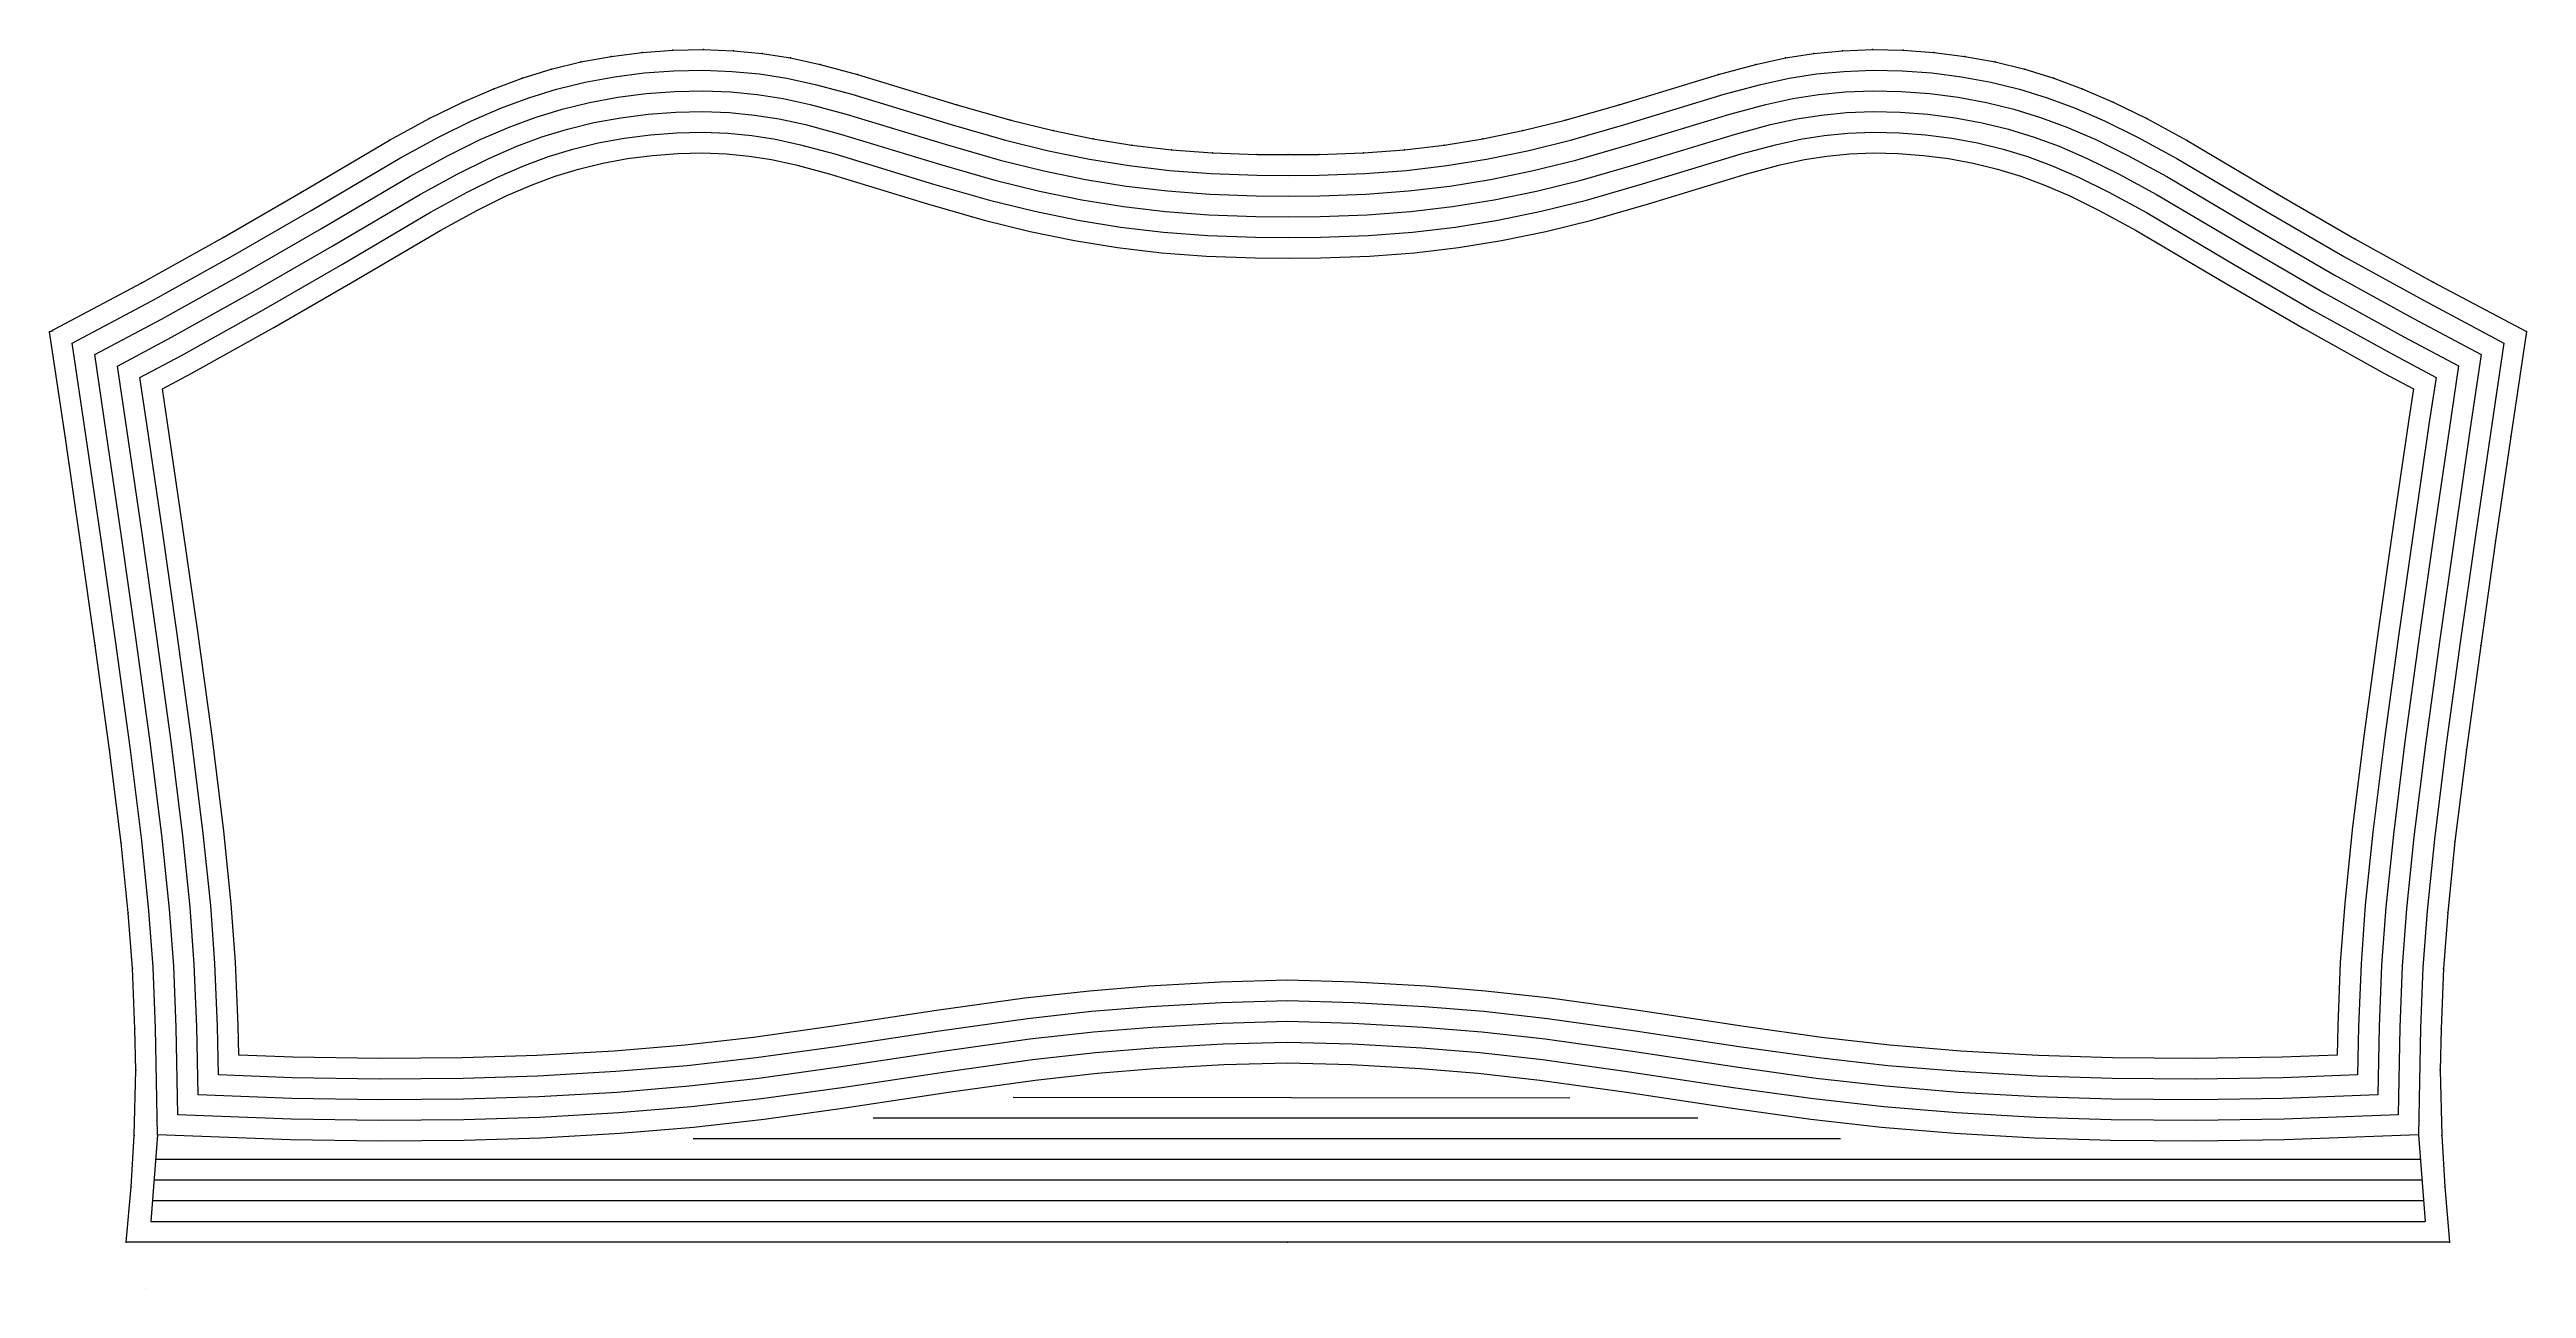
# Model space of a CAD drawing. Header units: millimetres. Extents: x 0 to 359, y -7 to 173.
import ezdxf

# ---------------------------------------------------------------- set-up
doc = ezdxf.new("R2010")
doc.units = ezdxf.units.MM
for name, color, linetype in [('1', 7, 'Continuous'), ('2', 7, 'Continuous'), ('3', 7, 'Continuous'), ('8', 7, 'Continuous')]:
    doc.layers.add(name, color=color, linetype=linetype)
doc.styles.get("Standard").update_dxf_attribs({"font": 'arial.ttf'})

msp = doc.modelspace()

# ---------------------------------------------------------------- linework, layer by layer
for p, q in [((119.5, 18), (239.13, 18)), ((139.78, 21.01), (220.55, 20.9)), ((15.66, 15.55), (14.7, 3)), ((93.38, 15), (259.78, 15)), ((343.63, 15.56), (344.6, 3)), ((15.39, 12), (343.91, 12)), ((149.86, 12), (200.99, 12)), ((15.16, 9), (344.14, 9)), ((14.93, 6), (344.37, 6)), ((14.7, 3), (344.6, 3)), ((13.95, -6.74), (13.95, -6.74))]:
    msp.add_line(p, q)
at = {"layer": '1', "color": 1}
msp.add_lwpolyline([(11.14, 0), (11.85, 8.01), (12.28, 15.47), (12.51, 24.95), (12.38, 30.94), (12.02, 39.72), (11.43, 47.76), (10.39, 57.92), (8.71, 71.41), (6.64, 86.5), (4.51, 101.46), (2.3, 116.61), (0, 132.02), (13.39, 139.15), (25.17, 145.69), (36.45, 152.21), (49.34, 159.83), (55.06, 162.95), (59.95, 165.35), (64.43, 167.29), (68.55, 168.82), (72.75, 170.1), (77.09, 171.16), (81.49, 171.98), (85.95, 172.55), (90.44, 172.88), (94.88, 172.97), (99.22, 172.8), (103.39, 172.4), (107.5, 171.75), (111.78, 170.82), (117.22, 169.35), (131.63, 164.97), (139.45, 162.73), (145.58, 161.21), (151.39, 160.02), (157.02, 159.1), (162.75, 158.42), (168.68, 157.98), (175.19, 157.75), (179.66, 157.72), (184.12, 157.75), (190.63, 157.98), (196.56, 158.42), (202.29, 159.1), (207.93, 160.02), (213.73, 161.21), (219.86, 162.73), (227.68, 164.97), (242.09, 169.36), (247.53, 170.82), (251.81, 171.75), (255.92, 172.4), (260.09, 172.8), (264.43, 172.97), (268.87, 172.88), (273.36, 172.55), (277.82, 171.98), (282.22, 171.16), (286.56, 170.1), (290.76, 168.82), (294.88, 167.29), (299.36, 165.35), (304.25, 162.94), (310.1, 159.75), (323.13, 152.06), (334.4, 145.53), (345.79, 139.22), (359.31, 132.05), (357.04, 116.82), (354.84, 101.72), (352.68, 86.54), (350.6, 71.44), (348.94, 58.08), (347.89, 47.79), (347.29, 39.66), (346.92, 30.91), (346.8, 24.95), (347.03, 15.47), (347.46, 8.01), (348.17, 0), (179.57, 0), (11.14, 0)], close=True, dxfattribs=at)
at = {"layer": '2'}
for p in [(179.66, 157.72), (179.66, 157.72), (0, 132.02), (0, 132.02), (359.31, 132.05), (359.31, 132.05), (12.51, 24.95), (12.51, 24.95), (12.51, 24.95), (346.8, 24.96), (346.8, 24.95), (346.8, 24.95), (11.14, 0), (11.14, 0), (11.14, 0), (11.14, 0), (179.57, 0), (179.57, 0), (348.17, 0), (348.17, 0)]:
    msp.add_point(p, dxfattribs=at)
at = {"layer": '3'}
for p in [(85.95, 172.55), (85.95, 172.55), (90.44, 172.88), (90.44, 172.88), (94.88, 172.97), (94.88, 172.97), (99.22, 172.8), (260.09, 172.8), (260.09, 172.8), (264.43, 172.97), (264.43, 172.97), (268.87, 172.88), (268.87, 172.88), (273.36, 172.55), (273.36, 172.55), (72.75, 170.1), (72.75, 170.1), (77.09, 171.16), (77.09, 171.16), (81.49, 171.98), (81.49, 171.98), (103.39, 172.4), (103.39, 172.4), (107.5, 171.75), (107.5, 171.75), (111.78, 170.82), (111.78, 170.82), (117.22, 169.35), (117.22, 169.35), (242.09, 169.36), (242.09, 169.36), (247.53, 170.82), (247.53, 170.82), (251.81, 171.75), (251.81, 171.75), (255.92, 172.4), (255.92, 172.4), (277.82, 171.98), (277.82, 171.98), (282.22, 171.16), (282.22, 171.16), (286.56, 170.1), (286.56, 170.1), (59.95, 165.35), (59.95, 165.35), (64.43, 167.29), (64.43, 167.29), (68.55, 168.82), (68.55, 168.82), (290.76, 168.82), (290.76, 168.82), (294.88, 167.29), (294.88, 167.29), (299.36, 165.35), (299.36, 165.35), (55.06, 162.95), (55.06, 162.95), (131.63, 164.97), (131.63, 164.97), (139.45, 162.73), (139.45, 162.73), (219.86, 162.73), (219.86, 162.73), (227.68, 164.97), (227.68, 164.97), (304.25, 162.94), (304.25, 162.94), (49.34, 159.83), (49.34, 159.83), (145.58, 161.21), (145.58, 161.21), (151.39, 160.02), (151.39, 160.02), (157.02, 159.1), (157.02, 159.1), (162.75, 158.42), (196.56, 158.42), (196.56, 158.42), (202.29, 159.1), (202.29, 159.1), (207.93, 160.02), (207.93, 160.02), (213.73, 161.21), (213.73, 161.21), (310.1, 159.75), (310.1, 159.75), (168.68, 157.98), (168.68, 157.98), (175.19, 157.75), (175.19, 157.75), (184.12, 157.75), (184.12, 157.75), (190.63, 157.98), (190.63, 157.98), (36.45, 152.21), (36.45, 152.21), (323.13, 152.06), (323.13, 152.06), (25.17, 145.69), (25.17, 145.69), (334.4, 145.53), (334.4, 145.53), (13.39, 139.15), (13.39, 139.15), (345.79, 139.22), (345.79, 139.22), (2.3, 116.61), (2.3, 116.61), (357.04, 116.82), (357.04, 116.82), (4.51, 101.46), (4.51, 101.46), (354.84, 101.72), (354.84, 101.72), (6.64, 86.5), (6.64, 86.5), (352.68, 86.54), (352.68, 86.54), (8.71, 71.41), (8.71, 71.41), (350.6, 71.44), (350.6, 71.44), (10.39, 57.92), (10.39, 57.92), (348.94, 58.08), (348.94, 58.08), (11.43, 47.76), (11.43, 47.76), (347.89, 47.79), (347.89, 47.79), (12.02, 39.72), (12.02, 39.72), (347.29, 39.66), (347.29, 39.66), (12.38, 30.94), (12.38, 30.94), (346.92, 30.91), (346.92, 30.91), (12.28, 15.47), (12.28, 15.47), (347.03, 15.47), (347.03, 15.47), (11.85, 8.01), (11.85, 8.01), (347.46, 8.01), (347.46, 8.01)]:
    msp.add_point(p, dxfattribs=at)
at = {"layer": '3', "color": 1}
for p in [(99.22, 172.8), (162.75, 158.42)]:
    msp.add_point(p, dxfattribs=at)
at = {"layer": '8'}
msp.add_line((11.14, 0), (11.14, 0), dxfattribs=at)
at = {"layer": '8', "color": 1}
msp.add_lwpolyline([(12.51, 24.95), (12.38, 30.94), (12.02, 39.72), (11.43, 47.76), (10.39, 57.92), (8.71, 71.41), (6.64, 86.5), (4.51, 101.46), (2.3, 116.61), (0, 132.02), (13.39, 139.15), (25.17, 145.69), (36.45, 152.21), (49.34, 159.83), (55.06, 162.95), (59.95, 165.35), (64.43, 167.29), (68.55, 168.82), (72.75, 170.1), (77.09, 171.16), (81.49, 171.98), (85.95, 172.55), (90.44, 172.88), (94.88, 172.97), (99.22, 172.8), (103.39, 172.4), (107.5, 171.75), (111.78, 170.82), (117.22, 169.35), (131.63, 164.97), (139.45, 162.73), (145.58, 161.21), (151.39, 160.02), (157.02, 159.1), (162.75, 158.42), (168.68, 157.98), (175.19, 157.75), (179.66, 157.72), (184.12, 157.75), (190.63, 157.98), (196.56, 158.42), (202.29, 159.1), (207.93, 160.02), (213.73, 161.21), (219.86, 162.73), (227.68, 164.97), (242.09, 169.36), (247.53, 170.82), (251.81, 171.75), (255.92, 172.4), (260.09, 172.8), (264.43, 172.97), (268.87, 172.88), (273.36, 172.55), (277.82, 171.98), (282.22, 171.16), (286.56, 170.1), (290.76, 168.82), (294.88, 167.29), (299.36, 165.35), (304.25, 162.94), (310.1, 159.75), (323.13, 152.06), (334.4, 145.53), (345.79, 139.22), (359.31, 132.05), (357.04, 116.82), (354.84, 101.72), (352.68, 86.54), (350.6, 71.44), (348.94, 58.08), (347.89, 47.79), (347.29, 39.66), (346.92, 30.91), (346.8, 24.95)], dxfattribs=at)
at = {"layer": '8'}
for points in [[(343.63, 15.56), (324.2, 14.83), (311.4, 14.63), (299.01, 14.73), (287.94, 15.08), (276.4, 15.73), (265.77, 16.61), (255.52, 17.77), (243.79, 19.41), (228.76, 21.69), (216.2, 23.44), (207.17, 24.46), (198.87, 25.13), (188.81, 25.68), (179.58, 25.96), (170.36, 25.68), (160.3, 25.13), (152, 24.46), (142.97, 23.44), (130.41, 21.69), (115.38, 19.41), (103.65, 17.77), (93.4, 16.61), (82.77, 15.73), (71.23, 15.08), (60.16, 14.73), (47.77, 14.63), (34.97, 14.83), (15.66, 15.55), (15.38, 31.04), (15.01, 39.89), (14.42, 48.02), (13.37, 58.26), (11.68, 71.8), (9.61, 86.91), (7.48, 101.89), (5.26, 117.05), (3.28, 130.37), (14.82, 136.52), (26.65, 143.08), (37.96, 149.62), (50.83, 157.22), (56.44, 160.28), (61.21, 162.63), (65.55, 164.51), (69.51, 165.97), (73.54, 167.2), (77.72, 168.22), (81.96, 169.01), (86.25, 169.57), (90.58, 169.89), (94.85, 169.96), (99.02, 169.8), (103.01, 169.42), (106.95, 168.8), (111.07, 167.9), (116.39, 166.47), (130.78, 162.1), (138.68, 159.83), (144.92, 158.29), (150.84, 157.07), (156.6, 156.13), (162.46, 155.44), (168.51, 154.98), (175.13, 154.75), (179.66, 154.72), (184.19, 154.75), (190.8, 154.98), (196.85, 155.44), (202.71, 156.13), (208.47, 157.07), (214.39, 158.29), (220.63, 159.83), (228.53, 162.1), (242.92, 166.47), (248.24, 167.9), (252.36, 168.8), (256.3, 169.42), (260.29, 169.8), (264.46, 169.96), (268.73, 169.89), (273.06, 169.57), (277.35, 169.01), (281.59, 168.22), (285.77, 167.2), (289.8, 165.97), (293.77, 164.51), (298.1, 162.63), (302.87, 160.28), (308.61, 157.15), (321.61, 149.47), (332.92, 142.92), (344.36, 136.59), (356.03, 130.39), (354.08, 117.26), (351.87, 102.15), (349.71, 86.95), (347.63, 71.83), (345.96, 58.42), (344.9, 48.06), (344.29, 39.83), (343.93, 31.01)], [(340.69, 18.45), (324.12, 17.83), (311.39, 17.63), (299.07, 17.73), (288.07, 18.08), (276.61, 18.72), (266.07, 19.6), (255.9, 20.75), (244.22, 22.38), (229.19, 24.66), (216.57, 26.42), (207.46, 27.44), (199.08, 28.12), (188.94, 28.68), (179.58, 28.96), (170.23, 28.68), (160.09, 28.12), (151.71, 27.44), (142.6, 26.42), (129.98, 24.66), (114.95, 22.38), (103.27, 20.75), (93.1, 19.6), (82.56, 18.72), (71.1, 18.08), (60.1, 17.73), (47.78, 17.63), (35.05, 17.83), (18.61, 18.44), (18.38, 31.13), (18.01, 40.06), (17.4, 48.28), (16.35, 58.6), (14.66, 72.19), (12.58, 87.33), (10.45, 102.32), (8.23, 117.49), (6.56, 128.72), (16.25, 133.88), (28.13, 140.47), (39.47, 147.03), (52.31, 154.61), (57.82, 157.62), (62.47, 159.91), (66.66, 161.72), (70.47, 163.13), (74.34, 164.31), (78.35, 165.29), (82.43, 166.05), (86.56, 166.58), (90.72, 166.89), (94.82, 166.96), (98.82, 166.81), (102.63, 166.44), (106.4, 165.85), (110.36, 164.99), (115.56, 163.59), (129.93, 159.22), (137.91, 156.93), (144.26, 155.36), (150.3, 154.12), (156.18, 153.16), (162.17, 152.45), (168.34, 151.98), (175.06, 151.75), (179.66, 151.72), (184.25, 151.75), (190.97, 151.98), (197.14, 152.45), (203.13, 153.16), (209.01, 154.12), (215.05, 155.36), (221.41, 156.93), (229.38, 159.22), (243.75, 163.59), (248.95, 164.99), (252.91, 165.85), (256.68, 166.44), (260.49, 166.81), (264.49, 166.96), (268.59, 166.89), (272.75, 166.58), (276.88, 166.05), (280.96, 165.29), (284.97, 164.31), (288.84, 163.13), (292.65, 161.72), (296.84, 159.91), (301.49, 157.62), (307.13, 154.54), (320.1, 146.88), (331.44, 140.31), (342.93, 133.95), (352.75, 128.74), (351.11, 117.69), (348.9, 102.58), (346.73, 87.37), (344.66, 72.22), (342.98, 58.76), (341.91, 48.32), (341.3, 40), (340.93, 31.1)], [(337.74, 21.34), (324.04, 20.83), (311.38, 20.63), (299.13, 20.73), (288.2, 21.08), (276.82, 21.71), (266.36, 22.59), (256.27, 23.73), (244.65, 25.35), (229.62, 27.63), (216.95, 29.4), (207.75, 30.43), (199.28, 31.12), (189.07, 31.68), (179.58, 31.97), (170.1, 31.68), (159.89, 31.12), (151.42, 30.43), (142.22, 29.4), (129.55, 27.63), (114.52, 25.35), (102.9, 23.73), (92.81, 22.59), (82.35, 21.71), (70.97, 21.08), (60.04, 20.73), (47.79, 20.63), (35.13, 20.83), (21.56, 21.34), (21.38, 31.22), (21, 40.23), (20.39, 48.55), (19.33, 58.93), (17.63, 72.58), (15.55, 87.74), (13.42, 102.75), (11.2, 117.92), (9.84, 127.06), (17.69, 131.25), (29.61, 137.86), (40.99, 144.44), (53.79, 152), (59.21, 154.96), (63.73, 157.18), (67.78, 158.94), (71.43, 160.29), (75.13, 161.42), (78.98, 162.36), (82.89, 163.08), (86.86, 163.59), (90.86, 163.89), (94.79, 163.96), (98.62, 163.82), (102.25, 163.46), (105.84, 162.9), (109.66, 162.07), (114.74, 160.7), (129.08, 156.34), (137.13, 154.03), (143.59, 152.43), (149.76, 151.16), (155.77, 150.19), (161.88, 149.46), (168.18, 148.99), (175, 148.75), (179.66, 148.72), (184.31, 148.75), (191.13, 148.99), (197.43, 149.47), (203.54, 150.19), (209.55, 151.16), (215.72, 152.43), (222.18, 154.04), (230.23, 156.34), (244.58, 160.7), (249.66, 162.07), (253.47, 162.9), (257.06, 163.46), (260.69, 163.82), (264.52, 163.96), (268.45, 163.89), (272.45, 163.59), (276.42, 163.08), (280.33, 162.35), (284.18, 161.42), (287.88, 160.28), (291.53, 158.93), (295.58, 157.18), (300.11, 154.95), (305.65, 151.93), (318.58, 144.29), (329.96, 137.7), (341.5, 131.31), (349.47, 127.08), (348.14, 118.13), (345.93, 103.01), (343.76, 87.78), (341.68, 72.61), (340, 59.1), (338.92, 48.58), (338.3, 40.17), (337.93, 31.19)], [(334.79, 24.23), (323.96, 23.83), (311.37, 23.63), (299.19, 23.73), (288.33, 24.07), (277.03, 24.71), (266.65, 25.57), (256.65, 26.7), (245.08, 28.32), (230.05, 30.6), (217.32, 32.37), (208.04, 33.42), (199.48, 34.11), (189.19, 34.67), (179.58, 34.97), (169.97, 34.67), (159.69, 34.11), (151.13, 33.42), (141.85, 32.37), (129.12, 30.6), (114.09, 28.32), (102.52, 26.7), (92.52, 25.57), (82.14, 24.71), (70.84, 24.07), (59.98, 23.73), (47.8, 23.63), (35.21, 23.83), (24.51, 24.23), (24.38, 31.31), (24, 40.41), (23.38, 48.81), (22.31, 59.27), (20.61, 72.97), (18.52, 88.16), (16.39, 103.17), (14.17, 118.36), (13.12, 125.41), (19.12, 128.61), (31.09, 135.25), (42.5, 141.85), (55.27, 149.39), (60.59, 152.29), (64.99, 154.46), (68.89, 156.15), (72.39, 157.44), (75.93, 158.52), (79.61, 159.42), (83.36, 160.12), (87.16, 160.61), (90.99, 160.89), (94.76, 160.96), (98.42, 160.82), (101.88, 160.49), (105.29, 159.95), (108.95, 159.16), (113.91, 157.82), (128.23, 153.46), (136.36, 151.13), (142.93, 149.51), (149.21, 148.21), (155.35, 147.22), (161.59, 146.48), (168.01, 145.99), (174.94, 145.75), (179.66, 145.72), (184.38, 145.75), (191.3, 145.99), (197.72, 146.48), (203.96, 147.22), (210.1, 148.21), (216.38, 149.51), (222.96, 151.14), (231.08, 153.47), (245.4, 157.82), (250.36, 159.16), (254.02, 159.95), (257.43, 160.49), (260.89, 160.82), (264.55, 160.96), (268.32, 160.89), (272.15, 160.61), (275.95, 160.12), (279.7, 159.42), (283.38, 158.52), (286.92, 157.44), (290.42, 156.15), (294.32, 154.46), (298.73, 152.29), (304.17, 149.32), (317.07, 141.7), (328.49, 135.09), (340.07, 128.67), (346.19, 125.42), (345.17, 118.57), (342.96, 103.43), (340.79, 88.2), (338.71, 73), (337.02, 59.43), (335.93, 48.84), (335.31, 40.35), (334.93, 31.28)], [(331.85, 27.12), (323.88, 26.82), (311.36, 26.63), (299.25, 26.73), (288.46, 27.07), (277.24, 27.7), (266.95, 28.56), (257.03, 29.68), (245.51, 31.29), (230.49, 33.56), (217.7, 35.35), (208.33, 36.4), (199.69, 37.1), (189.32, 37.67), (179.58, 37.97), (169.85, 37.67), (159.48, 37.1), (150.84, 36.4), (141.47, 35.35), (128.68, 33.56), (113.66, 31.29), (102.14, 29.68), (92.22, 28.56), (81.93, 27.7), (70.71, 27.07), (59.92, 26.73), (47.81, 26.63), (35.29, 26.82), (27.46, 27.12), (27.38, 31.4), (26.99, 40.58), (26.37, 49.07), (25.29, 59.61), (23.58, 73.36), (21.49, 88.57), (19.36, 103.6), (17.13, 118.8), (16.4, 123.76), (20.55, 125.97), (32.56, 132.63), (44.02, 139.26), (56.75, 146.78), (61.97, 149.63), (66.25, 151.73), (70.01, 153.36), (73.35, 154.6), (76.72, 155.63), (80.24, 156.49), (83.82, 157.15), (87.47, 157.62), (91.13, 157.89), (94.73, 157.96), (98.21, 157.83), (101.5, 157.51), (104.74, 157), (108.24, 156.24), (113.08, 154.93), (127.38, 150.59), (135.58, 148.24), (142.27, 146.58), (148.67, 145.26), (154.93, 144.25), (161.3, 143.49), (167.85, 143), (174.87, 142.75), (179.66, 142.72), (184.44, 142.75), (191.47, 143), (198.01, 143.49), (204.38, 144.25), (210.64, 145.26), (217.04, 146.58), (223.73, 148.24), (231.93, 150.59), (246.23, 154.93), (251.07, 156.24), (254.57, 157), (257.81, 157.51), (261.1, 157.83), (264.58, 157.96), (268.18, 157.89), (271.84, 157.62), (275.49, 157.15), (279.07, 156.49), (282.59, 155.63), (285.96, 154.6), (289.3, 153.36), (293.06, 151.73), (297.34, 149.63), (302.69, 146.71), (315.55, 139.11), (327.01, 132.48), (338.64, 126.04), (342.91, 123.77), (342.2, 119.01), (339.99, 103.86), (337.82, 88.62), (335.73, 73.39), (334.03, 59.77), (332.94, 49.11), (332.31, 40.52), (331.93, 31.37)]]:
    msp.add_lwpolyline(points, close=True, dxfattribs=at)

# ---------------------------------------------------------------- texts
at = {"layer": '2'}
for s in ['# 39', '# 48']:
    msp.add_text(s, height=0.2, dxfattribs=at).set_placement((0, 132.02))

doc.saveas('drawing.dxf')
